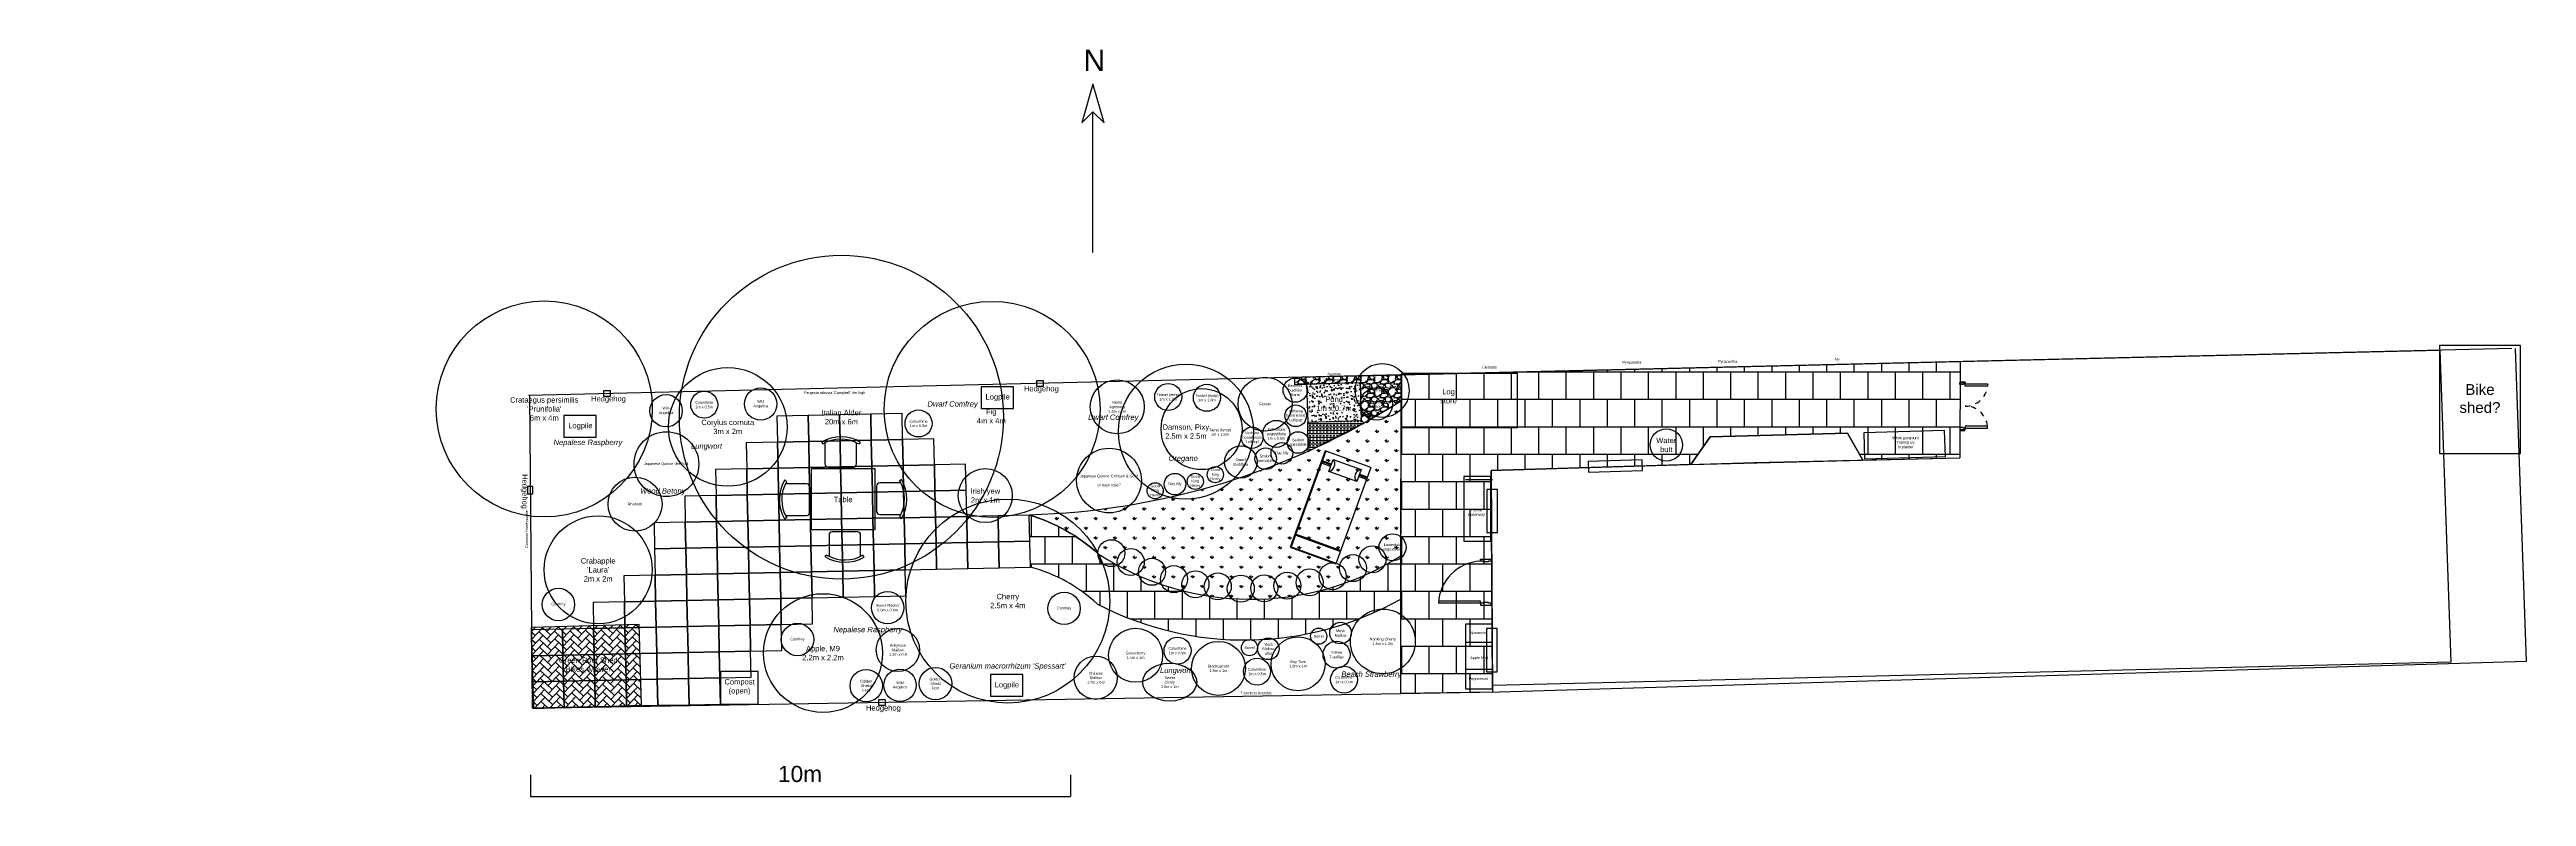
# Model space of a CAD drawing. Header units: metres. Extents: x 20.7 to 66.6, y 18 to 31.9.
import ezdxf

# ---------------------------------------------------------------- set-up
doc = ezdxf.new("R2010")
doc.units = ezdxf.units.M
doc.linetypes.add('HIDDEN4', pattern=[0.09375, 0.0625, -0.03125])
for name, color, linetype, lineweight, true_color in [('Areas', 2, 'Continuous', 25, 0xffff00), ('Boundary', 1, 'Continuous', 25, 0xff0000), ('Buildings', 4, 'Continuous', 25, 0x00ffff), ('Ground cover', 6, 'Continuous', 25, 0xff00ff), ('Legend', 56, 'Continuous', 25, 0x808000), ('Plants', 96, 'Continuous', 25, 0x008000), ('Structures', 5, 'Continuous', 25, 0x0000ff), ('Trees & shrubs', 3, 'Continuous', 25, 0x00ff00)]:
    doc.layers.add(name, color=color, linetype=linetype, lineweight=lineweight, true_color=true_color)
doc.styles.add('textstyle100', font='')
doc.styles.add('textstyle101', font='')
doc.styles.add('textstyle102', font='')
doc.styles.add('textstyle103', font='')
doc.styles.add('textstyle11', font='')
doc.styles.add('textstyle12', font='')
doc.styles.add('textstyle13', font='')
doc.styles.add('textstyle14', font='')
doc.styles.add('textstyle15', font='')
doc.styles.add('textstyle16', font='')
doc.styles.add('textstyle17', font='')
doc.styles.add('textstyle18', font='')
doc.styles.add('textstyle19', font='')
doc.styles.add('textstyle20', font='')
doc.styles.add('textstyle21', font='')
doc.styles.add('textstyle22', font='')
doc.styles.add('textstyle23', font='')
doc.styles.add('textstyle24', font='')
doc.styles.add('textstyle25', font='')
doc.styles.add('textstyle26', font='')
doc.styles.add('textstyle27', font='')
doc.styles.add('textstyle28', font='')
doc.styles.add('textstyle29', font='')
doc.styles.add('textstyle30', font='')
doc.styles.add('textstyle31', font='')
doc.styles.add('textstyle32', font='')
doc.styles.add('textstyle33', font='')
doc.styles.add('textstyle34', font='')
doc.styles.add('textstyle35', font='')
doc.styles.add('textstyle36', font='')
doc.styles.add('textstyle37', font='')
doc.styles.add('textstyle38', font='')
doc.styles.add('textstyle39', font='')
doc.styles.add('textstyle40', font='')
doc.styles.add('textstyle41', font='')
doc.styles.add('textstyle42', font='')
doc.styles.add('textstyle43', font='')
doc.styles.add('textstyle44', font='')
doc.styles.add('textstyle45', font='')
doc.styles.add('textstyle46', font='')
doc.styles.add('textstyle47', font='')
doc.styles.add('textstyle48', font='')
doc.styles.add('textstyle49', font='')
doc.styles.add('textstyle50', font='')
doc.styles.add('textstyle51', font='')
doc.styles.add('textstyle52', font='')
doc.styles.add('textstyle53', font='')
doc.styles.add('textstyle54', font='')
doc.styles.add('textstyle55', font='')
doc.styles.add('textstyle56', font='')
doc.styles.add('textstyle57', font='')
doc.styles.add('textstyle58', font='')
doc.styles.add('textstyle59', font='')
doc.styles.add('textstyle60', font='')
doc.styles.add('textstyle61', font='')
doc.styles.add('textstyle62', font='')
doc.styles.add('textstyle63', font='')
doc.styles.add('textstyle64', font='')
doc.styles.add('textstyle65', font='')
doc.styles.add('textstyle66', font='')
doc.styles.add('textstyle67', font='')
doc.styles.add('textstyle68', font='')
doc.styles.add('textstyle69', font='')
doc.styles.add('textstyle70', font='')
doc.styles.add('textstyle71', font='')
doc.styles.add('textstyle72', font='')
doc.styles.add('textstyle73', font='')
doc.styles.add('textstyle74', font='')
doc.styles.add('textstyle75', font='')
doc.styles.add('textstyle76', font='')
doc.styles.add('textstyle77', font='')
doc.styles.add('textstyle78', font='')
doc.styles.add('textstyle79', font='')
doc.styles.add('textstyle80', font='')
doc.styles.add('textstyle81', font='')
doc.styles.add('textstyle82', font='')
doc.styles.add('textstyle83', font='')
doc.styles.add('textstyle84', font='')
doc.styles.add('textstyle85', font='')
doc.styles.add('textstyle86', font='')
doc.styles.add('textstyle87', font='')
doc.styles.add('textstyle88', font='')
doc.styles.add('textstyle89', font='')
doc.styles.add('textstyle90', font='')
doc.styles.add('textstyle91', font='')
doc.styles.add('textstyle92', font='')
doc.styles.add('textstyle93', font='')
doc.styles.add('textstyle94', font='')
doc.styles.add('textstyle95', font='')
doc.styles.add('textstyle96', font='')
doc.styles.add('textstyle97', font='')
doc.styles.add('textstyle98', font='')
doc.styles.add('textstyle99', font='')
doc.styles.get('textstyle100').set_extended_font_data('Arial', italic=True)
doc.styles.get('textstyle101').set_extended_font_data('Arial', italic=True)
doc.styles.get('textstyle102').set_extended_font_data('Arial', italic=True)
doc.styles.get('textstyle103').set_extended_font_data('Arial')
doc.styles.get('textstyle11').set_extended_font_data('Arial')
doc.styles.get('textstyle12').set_extended_font_data('Arial')
doc.styles.get('textstyle13').set_extended_font_data('Arial')
doc.styles.get('textstyle14').set_extended_font_data('Arial')
doc.styles.get('textstyle15').set_extended_font_data('Arial')
doc.styles.get('textstyle16').set_extended_font_data('Arial')
doc.styles.get('textstyle17').set_extended_font_data('Arial')
doc.styles.get('textstyle18').set_extended_font_data('Arial')
doc.styles.get('textstyle19').set_extended_font_data('Arial')
doc.styles.get('textstyle20').set_extended_font_data('Arial')
doc.styles.get('textstyle21').set_extended_font_data('Arial')
doc.styles.get('textstyle22').set_extended_font_data('Arial')
doc.styles.get('textstyle23').set_extended_font_data('Arial')
doc.styles.get('textstyle24').set_extended_font_data('Arial')
doc.styles.get('textstyle25').set_extended_font_data('Arial')
doc.styles.get('textstyle26').set_extended_font_data('Arial')
doc.styles.get('textstyle27').set_extended_font_data('Arial')
doc.styles.get('textstyle28').set_extended_font_data('Arial')
doc.styles.get('textstyle29').set_extended_font_data('Arial')
doc.styles.get('textstyle30').set_extended_font_data('Arial')
doc.styles.get('textstyle31').set_extended_font_data('Arial')
doc.styles.get('textstyle32').set_extended_font_data('Arial')
doc.styles.get('textstyle33').set_extended_font_data('Arial')
doc.styles.get('textstyle34').set_extended_font_data('Arial')
doc.styles.get('textstyle35').set_extended_font_data('Arial')
doc.styles.get('textstyle36').set_extended_font_data('Arial')
doc.styles.get('textstyle37').set_extended_font_data('Arial')
doc.styles.get('textstyle38').set_extended_font_data('Arial')
doc.styles.get('textstyle39').set_extended_font_data('Arial')
doc.styles.get('textstyle40').set_extended_font_data('Arial')
doc.styles.get('textstyle41').set_extended_font_data('Arial')
doc.styles.get('textstyle42').set_extended_font_data('Arial')
doc.styles.get('textstyle43').set_extended_font_data('Arial')
doc.styles.get('textstyle44').set_extended_font_data('Arial')
doc.styles.get('textstyle45').set_extended_font_data('Arial')
doc.styles.get('textstyle46').set_extended_font_data('Arial')
doc.styles.get('textstyle47').set_extended_font_data('Arial')
doc.styles.get('textstyle48').set_extended_font_data('Arial')
doc.styles.get('textstyle49').set_extended_font_data('Arial')
doc.styles.get('textstyle50').set_extended_font_data('Arial')
doc.styles.get('textstyle51').set_extended_font_data('Arial')
doc.styles.get('textstyle52').set_extended_font_data('Arial')
doc.styles.get('textstyle53').set_extended_font_data('Arial')
doc.styles.get('textstyle54').set_extended_font_data('Arial')
doc.styles.get('textstyle55').set_extended_font_data('Arial')
doc.styles.get('textstyle56').set_extended_font_data('Arial')
doc.styles.get('textstyle57').set_extended_font_data('Arial')
doc.styles.get('textstyle58').set_extended_font_data('Arial')
doc.styles.get('textstyle59').set_extended_font_data('Arial')
doc.styles.get('textstyle60').set_extended_font_data('Arial')
doc.styles.get('textstyle61').set_extended_font_data('Arial')
doc.styles.get('textstyle62').set_extended_font_data('Arial')
doc.styles.get('textstyle63').set_extended_font_data('Arial')
doc.styles.get('textstyle64').set_extended_font_data('Arial')
doc.styles.get('textstyle65').set_extended_font_data('Arial')
doc.styles.get('textstyle66').set_extended_font_data('Arial')
doc.styles.get('textstyle67').set_extended_font_data('Arial')
doc.styles.get('textstyle68').set_extended_font_data('Arial')
doc.styles.get('textstyle69').set_extended_font_data('Arial')
doc.styles.get('textstyle70').set_extended_font_data('Arial')
doc.styles.get('textstyle71').set_extended_font_data('Arial')
doc.styles.get('textstyle72').set_extended_font_data('Arial')
doc.styles.get('textstyle73').set_extended_font_data('Arial')
doc.styles.get('textstyle74').set_extended_font_data('Arial')
doc.styles.get('textstyle75').set_extended_font_data('Arial')
doc.styles.get('textstyle76').set_extended_font_data('Arial')
doc.styles.get('textstyle77').set_extended_font_data('Arial')
doc.styles.get('textstyle78').set_extended_font_data('Arial')
doc.styles.get('textstyle79').set_extended_font_data('Arial')
doc.styles.get('textstyle80').set_extended_font_data('Arial')
doc.styles.get('textstyle81').set_extended_font_data('Arial')
doc.styles.get('textstyle82').set_extended_font_data('Arial')
doc.styles.get('textstyle83').set_extended_font_data('Arial')
doc.styles.get('textstyle84').set_extended_font_data('Arial')
doc.styles.get('textstyle85').set_extended_font_data('Arial')
doc.styles.get('textstyle86').set_extended_font_data('Arial')
doc.styles.get('textstyle87').set_extended_font_data('Arial')
doc.styles.get('textstyle88').set_extended_font_data('Arial')
doc.styles.get('textstyle89').set_extended_font_data('Arial')
doc.styles.get('textstyle90').set_extended_font_data('Arial')
doc.styles.get('textstyle91').set_extended_font_data('Arial')
doc.styles.get('textstyle92').set_extended_font_data('Arial')
doc.styles.get('textstyle93').set_extended_font_data('Arial', italic=True)
doc.styles.get('textstyle94').set_extended_font_data('Arial', italic=True)
doc.styles.get('textstyle95').set_extended_font_data('Arial', italic=True)
doc.styles.get('textstyle96').set_extended_font_data('Arial', italic=True)
doc.styles.get('textstyle97').set_extended_font_data('Arial', italic=True)
doc.styles.get('textstyle98').set_extended_font_data('Arial', italic=True)
doc.styles.get('textstyle99').set_extended_font_data('Arial', italic=True)
pattern_1 = [(90, (0, 0), (-17.9605, 17.9605), [4.7625, -31.1585]), (45, (0, 0), (-17.9605122421383, 17.96051224213831), [4.7625, -20.6375]), (135, (0, 0), (-17.96051224213831, -17.9605122421383), [4.7625, -20.6375])]
pattern_2 = [(0, (0, 0), (0, 0.508), []), (90, (0, 0), (-0.2539999999999999, 0.508), [0.508, -0.508])]

# ---------------------------------------------------------------- blocks, each defined once
blk = doc.blocks.new('A$C31D61DB3')
at = {"layer": 'Structures', "linetype": 'Continuous'}
for p, q in [((2.413362e-10, 0.0019001717482388), (2.413362e-10, -7.90606e-11)), ((8.4544263038e-05, 0.0019001717482388), (2.413362e-10, 0.0019001717482388)), ((0.0009000002413377, 0.0019001717482388), (2.413362e-10, 0.0019001717482388)), ((1.42356473661e-05, 0.0019001717482388), (1.42356473661e-05, 1.42353269694e-05)), ((0.0009000002413377, 0.0019001717482388), (0.0009000002413377, -7.90606e-11)), ((0.000196343867523, 0.0017071676469277), (1.42356473661e-05, 0.0017071676469277)), ((0.000196343867523, 0.0016883488562016), (1.42356473661e-05, 0.0016883488562016)), ((0.000196343867523, 0.0016632571352238), (1.42356473661e-05, 0.0016632571352238)), ((0.000196343867523, 0.0018012618931098), (0.0007431101789989, 0.0018012618931098)), ((0.000196343867523, 0.0015628901538148), (0.000196343867523, 0.0018012618931098)), ((0.0007431101789989, 0.0015628901538148), (0.000196343867523, 0.0015628901538148)), ((0.0007431101789989, 0.0018012618931098), (0.0007431101789989, 0.0015628901538148)), ((0.0009000002413377, 0.0017071676469277), (0.0007431101789989, 0.0017071676469277)), ((0.0009000002413377, 0.0016883488562016), (0.0007431101789989, 0.0016883488562016)), ((0.0009000002413377, 0.0016632571352238), (0.0007431101789989, 0.0016632571352238)), ((5.5208507256e-06, 0.000725530175856), (1.42356473661e-05, 0.000725530175856)), ((5.5208507256e-06, 3.05301758563e-05), (1.42356473661e-05, 3.05301758563e-05)), ((0.0009000002413377, 0.0002603894105341), (1.42356473661e-05, 0.0002603894105341)), ((0.0009000002413377, 0.0002415706198008), (1.42356473661e-05, 0.0002415706198008)), ((1.42356473661e-05, 1.42353269694e-05), (0.0009000002413377, 1.42353269694e-05)), ((2.413362e-10, -7.90606e-11), (0.0009000002413377, -7.90606e-11))]:
    blk.add_line(p, q, dxfattribs=at)
for centre, radius, start, end in [((0.0001128053579669, 0.0016820760234623), 0.0001455470855164, 305.0269791883129, 54.97302081168715), ((0.0008096496397557, 0.0016820760234623), 0.0001365019097344, 119.1738864280228, 240.8261135719772)]:
    blk.add_arc(centre, radius, start, end, dxfattribs=at)
blk = doc.blocks.new('A$C7C38114C')
at = {"layer": 'Buildings'}
for p, q in [((0.0349999694376893, 0.1999999806571868), (0.0349999694376893, 0.9799999806571869)), ((0.0749999694376893, 0.1999999806571868), (0.0749999694376893, 0.978903266422858))]:
    blk.add_line(p, q, dxfattribs=at)
for points in [[(-3.05623107e-08, 0.1999999806571868), (-3.05623107e-08, -1.93428132e-08), (0.0349999694376893, -1.93428132e-08), (0.0349999694376893, 0.0499999806571868), (0.0499999694376893, 0.0499999806571868), (0.0499999694376893, 0.1499999806571868), (0.0349999694376893, 0.1499999806571868), (0.0349999694376893, 0.1999999806571868)], [(0.849999969437693, 0.1999999806571868), (0.849999969437693, -1.93428132e-08), (0.8149999694376966, -1.93428132e-08), (0.8149999694376966, 0.0499999806571868), (0.7999999694376966, 0.0499999806571868), (0.7999999694376966, 0.1499999806571868), (0.8149999694376966, 0.1499999806571868), (0.8149999694376966, 0.1999999806571868)]]:
    blk.add_lwpolyline(points, close=True, dxfattribs=at)
blk.add_lwpolyline([(0.0349999694376966, 0.1999999806571868), (0.0749999694376893, 0.1999999806571868)], dxfattribs=at)
blk.add_arc((-0.0024223332880501, 0.1625776779314329), 0.818278467109303, 2.621220293190625, 87.37877970722107, dxfattribs=at)
blk = doc.blocks.new('A$C50204844')
at = {"layer": 'Buildings'}
for points in [[(0.0800000077878067, 0.5121740343671117), (0.0800000090525427, 0.1000000124003564), (0.0400000090525427, 0.1000000124003564), (0.0400000077878067, 0.5121740343671117)], [(0.8200000103191415, 0.5121740343671117), (0.8200000090525428, 0.1000000124003564), (0.8600000090525427, 0.1000000124003564), (0.8600000103191414, 0.5121740343671117)], [(0.0121621712158376, 0.0100000124078069), (9.0525427e-09, 0.0100000124078069), (9.0525427e-09, 0.0900000123966311), (0.0121621712158376, 0.0900000123966311)], [(0.012162171208387, 0.1000000124003564), (0.0400000090525427, 0.1000000124003564), (0.0400000090525427, 0.0600000124040816), (0.0521621712167689, 0.0600000124040816), (0.0521621712158376, 0.016216228632984), (0.0521621712158376, 1.24040816e-08), (0.0121621712232882, 1.24040816e-08)], [(0.8878378468966985, 0.1000000124003564), (0.8600000090525427, 0.1000000124003564), (0.8600000090534741, 0.0600000124040816), (0.8478378468901793, 0.0600000124040816), (0.8478378468911105, 0.016216228632984), (0.8478378468911105, 1.24040816e-08), (0.8878378468827286, 1.24040816e-08)], [(0.8878378468901792, 0.0100000124078069), (0.9000000090525427, 0.0100000124078069), (0.9000000090525427, 0.0900000123966311), (0.8878378468901792, 0.0900000123966311)]]:
    blk.add_lwpolyline(points, close=True, dxfattribs=at)
at = {"layer": 'Buildings', "linetype": 'HIDDEN4'}
for centre, start, end in [((0.0394364607418829, 0.10360441615319), 359.5312537334563, 84.33014939115333), ((0.8605635573650652, 0.10360441615319), 95.66985060884667, 180.4687462665437)]:
    blk.add_arc(centre, 0.4105782925060165, start, end, dxfattribs=at)
blk = doc.blocks.new('paving')
at = {"layer": 'Areas', "flags": 128}
for points in [[(3.862748, 4.828435), (4.345591499999999, 4.828435), (4.345591499999999, 5.3112785), (3.862748, 5.3112785)], [(4.345591499999999, 4.828435), (4.828434999999999, 4.828435), (4.828434999999999, 5.3112785), (4.345591499999999, 5.3112785)], [(4.828435, 4.828435), (5.3112785, 4.828435), (5.3112785, 5.3112785), (4.828435, 5.3112785)], [(5.3112785, 4.828435), (5.794122, 4.828435), (5.794122, 5.3112785), (5.3112785, 5.3112785)], [(3.3799045, 4.345591499999999), (3.862748, 4.345591499999999), (3.862748, 4.828434999999999), (3.3799045, 4.828434999999999)], [(3.862748, 4.345591499999999), (4.345591499999999, 4.345591499999999), (4.345591499999999, 4.828434999999999), (3.862748, 4.828434999999999)], [(4.345591499999999, 4.345591499999999), (4.828434999999999, 4.345591499999999), (4.828434999999999, 4.828434999999999), (4.345591499999999, 4.828434999999999)], [(4.828435, 4.345591499999999), (5.3112785, 4.345591499999999), (5.3112785, 4.828434999999999), (4.828435, 4.828434999999999)], [(5.3112785, 4.345591499999999), (5.794122, 4.345591499999999), (5.794122, 4.828434999999999), (5.3112785, 4.828434999999999)], [(5.794122, 4.345591499999999), (6.276965499999999, 4.345591499999999), (6.276965499999999, 4.828434999999999), (5.794122, 4.828434999999999)], [(2.897061, 3.862748), (3.3799045, 3.862748), (3.3799045, 4.345591499999999), (2.897061, 4.345591499999999)], [(3.3799045, 3.862748), (3.862748, 3.862748), (3.862748, 4.345591499999999), (3.3799045, 4.345591499999999)], [(3.862748, 3.862748), (4.345591499999999, 3.862748), (4.345591499999999, 4.345591499999999), (3.862748, 4.345591499999999)], [(4.345591499999999, 3.862748), (4.828434999999999, 3.862748), (4.828434999999999, 4.345591499999999), (4.345591499999999, 4.345591499999999)], [(4.828435, 3.862748), (5.3112785, 3.862748), (5.3112785, 4.345591499999999), (4.828435, 4.345591499999999)], [(5.3112785, 3.862748), (5.794122, 3.862748), (5.794122, 4.345591499999999), (5.3112785, 4.345591499999999)], [(5.794122, 3.862748), (6.276965499999999, 3.862748), (6.276965499999999, 4.345591499999999), (5.794122, 4.345591499999999)], [(6.276965499999999, 3.862748), (6.759808999999999, 3.862748), (6.759808999999999, 4.345591499999999), (6.276965499999999, 4.345591499999999)], [(2.4142175, 3.3799045), (2.897061, 3.3799045), (2.897061, 3.862748), (2.4142175, 3.862748)], [(2.897061, 3.3799045), (3.3799045, 3.3799045), (3.3799045, 3.862748), (2.897061, 3.862748)], [(3.3799045, 3.3799045), (3.862748, 3.3799045), (3.862748, 3.862748), (3.3799045, 3.862748)], [(3.862748, 3.3799045), (4.345591499999999, 3.3799045), (4.345591499999999, 3.862748), (3.862748, 3.862748)], [(4.345591499999999, 3.3799045), (4.828434999999999, 3.3799045), (4.828434999999999, 3.862748), (4.345591499999999, 3.862748)], [(4.828435, 3.3799045), (5.3112785, 3.3799045), (5.3112785, 3.862748), (4.828435, 3.862748)], [(5.3112785, 3.3799045), (5.794122, 3.3799045), (5.794122, 3.862748), (5.3112785, 3.862748)], [(5.794122, 3.3799045), (6.276965499999999, 3.3799045), (6.276965499999999, 3.862748), (5.794122, 3.862748)], [(6.276965499999999, 3.3799045), (6.759808999999999, 3.3799045), (6.759808999999999, 3.862748), (6.276965499999999, 3.862748)], [(1.931374, 2.897061), (2.4142175, 2.897061), (2.4142175, 3.3799045), (1.931374, 3.3799045)], [(2.4142175, 2.897061), (2.897061, 2.897061), (2.897061, 3.3799045), (2.4142175, 3.3799045)], [(2.897061, 2.897061), (3.3799045, 2.897061), (3.3799045, 3.3799045), (2.897061, 3.3799045)], [(3.3799045, 2.897061), (3.862748, 2.897061), (3.862748, 3.3799045), (3.3799045, 3.3799045)], [(3.862748, 2.897061), (4.345591499999999, 2.897061), (4.345591499999999, 3.3799045), (3.862748, 3.3799045)], [(4.345591499999999, 2.897061), (4.828434999999999, 2.897061), (4.828434999999999, 3.3799045), (4.345591499999999, 3.3799045)], [(4.828435, 2.897061), (5.3112785, 2.897061), (5.3112785, 3.3799045), (4.828435, 3.3799045)], [(5.3112785, 2.897061), (5.794122, 2.897061), (5.794122, 3.3799045), (5.3112785, 3.3799045)], [(5.794122, 2.897061), (6.276965499999999, 2.897061), (6.276965499999999, 3.3799045), (5.794122, 3.3799045)], [(6.276965499999999, 2.897061), (6.759808999999999, 2.897061), (6.759808999999999, 3.3799045), (6.276965499999999, 3.3799045)], [(6.759809, 2.897061), (7.2426525, 2.897061), (7.2426525, 3.3799045), (6.759809, 3.3799045)], [(7.2426525, 2.897061), (7.725496, 2.897061), (7.725496, 3.3799045), (7.2426525, 3.3799045)], [(1.931374, 2.4142175), (2.4142175, 2.4142175), (2.4142175, 2.897061), (1.931374, 2.897061)], [(2.4142175, 2.4142175), (2.897061, 2.4142175), (2.897061, 2.897061), (2.4142175, 2.897061)], [(2.897061, 2.4142175), (3.3799045, 2.4142175), (3.3799045, 2.897061), (2.897061, 2.897061)], [(3.3799045, 2.4142175), (3.862748, 2.4142175), (3.862748, 2.897061), (3.3799045, 2.897061)], [(3.862748, 2.4142175), (4.345591499999999, 2.4142175), (4.345591499999999, 2.897061), (3.862748, 2.897061)], [(4.345591499999999, 2.4142175), (4.828434999999999, 2.4142175), (4.828434999999999, 2.897061), (4.345591499999999, 2.897061)], [(4.828435, 2.4142175), (5.3112785, 2.4142175), (5.3112785, 2.897061), (4.828435, 2.897061)], [(5.3112785, 2.4142175), (5.794122, 2.4142175), (5.794122, 2.897061), (5.3112785, 2.897061)], [(5.794122, 2.4142175), (6.276965499999999, 2.4142175), (6.276965499999999, 2.897061), (5.794122, 2.897061)], [(6.276965499999999, 2.4142175), (6.759808999999999, 2.4142175), (6.759808999999999, 2.897061), (6.276965499999999, 2.897061)], [(6.759809, 2.4142175), (7.2426525, 2.4142175), (7.2426525, 2.897061), (6.759809, 2.897061)], [(7.2426525, 2.4142175), (7.725496, 2.4142175), (7.725496, 2.897061), (7.2426525, 2.897061)], [(1.4485305, 1.931374), (1.931374, 1.931374), (1.931374, 2.4142175), (1.4485305, 2.4142175)], [(1.931374, 1.931374), (2.4142175, 1.931374), (2.4142175, 2.4142175), (1.931374, 2.4142175)], [(2.4142175, 1.931374), (2.897061, 1.931374), (2.897061, 2.4142175), (2.4142175, 2.4142175)], [(2.897061, 1.931374), (3.3799045, 1.931374), (3.3799045, 2.4142175), (2.897061, 2.4142175)], [(3.3799045, 1.931374), (3.862748, 1.931374), (3.862748, 2.4142175), (3.3799045, 2.4142175)], [(3.862748, 1.931374), (4.345591499999999, 1.931374), (4.345591499999999, 2.4142175), (3.862748, 2.4142175)], [(4.345591499999999, 1.931374), (4.828434999999999, 1.931374), (4.828434999999999, 2.4142175), (4.345591499999999, 2.4142175)], [(4.828435, 1.931374), (5.3112785, 1.931374), (5.3112785, 2.4142175), (4.828435, 2.4142175)], [(5.311278500000001, 1.931374), (5.794122000000002, 1.931374), (5.794122000000002, 2.4142175), (5.311278500000001, 2.4142175)], [(0.965687, 1.4485305), (1.4485305, 1.4485305), (1.4485305, 1.931374), (0.965687, 1.931374)], [(1.4485305, 1.4485305), (1.931374, 1.4485305), (1.931374, 1.931374), (1.4485305, 1.931374)], [(1.931374, 1.4485305), (2.4142175, 1.4485305), (2.4142175, 1.931374), (1.931374, 1.931374)], [(2.4142175, 1.4485305), (2.897061, 1.4485305), (2.897061, 1.931374), (2.4142175, 1.931374)], [(2.897061, 1.4485305), (3.3799045, 1.4485305), (3.3799045, 1.931374), (2.897061, 1.931374)], [(3.3799045, 1.4485305), (3.862748, 1.4485305), (3.862748, 1.931374), (3.3799045, 1.931374)], [(3.862748, 1.4485305), (4.345591499999999, 1.4485305), (4.345591499999999, 1.931374), (3.862748, 1.931374)], [(0, 0.965687), (0.4828435, 0.965687), (0.4828435, 1.4485305), (0, 1.4485305)], [(0.4828435, 0.965687), (0.965687, 0.965687), (0.965687, 1.4485305), (0.4828435, 1.4485305)], [(0.965687, 0.965687), (1.4485305, 0.965687), (1.4485305, 1.4485305), (0.965687, 1.4485305)], [(1.4485305, 0.965687), (1.931374, 0.965687), (1.931374, 1.4485305), (1.4485305, 1.4485305)], [(1.931374, 0.965687), (2.4142175, 0.965687), (2.4142175, 1.4485305), (1.931374, 1.4485305)], [(2.4142175, 0.965687), (2.897061, 0.965687), (2.897061, 1.4485305), (2.4142175, 1.4485305)], [(2.897061, 0.965687), (3.3799045, 0.965687), (3.3799045, 1.4485305), (2.897061, 1.4485305)], [(3.3799045, 0.965687), (3.862748, 0.965687), (3.862748, 1.4485305), (3.3799045, 1.4485305)], [(0, 0.4828435), (0.4828435, 0.4828435), (0.4828435, 0.965687), (0, 0.965687)], [(0.4828435, 0.4828435), (0.965687, 0.4828435), (0.965687, 0.965687), (0.4828435, 0.965687)], [(0.965687, 0.4828435), (1.4485305, 0.4828435), (1.4485305, 0.965687), (0.965687, 0.965687)], [(1.4485305, 0.4828435), (1.931374, 0.4828435), (1.931374, 0.965687), (1.4485305, 0.965687)], [(1.931374, 0.4828435), (2.4142175, 0.4828435), (2.4142175, 0.965687), (1.931374, 0.965687)], [(2.4142175, 0.4828435), (2.897061, 0.4828435), (2.897061, 0.965687), (2.4142175, 0.965687)], [(2.897061, 0.4828435), (3.3799045, 0.4828435), (3.3799045, 0.965687), (2.897061, 0.965687)], [(0, 0), (0.4828435, 0), (0.4828435, 0.4828435), (0, 0.4828435)], [(0.4828435, 0), (0.965687, 0), (0.965687, 0.4828435), (0.4828435, 0.4828435)], [(0.965687, 0), (1.4485305, 0), (1.4485305, 0.4828435), (0.965687, 0.4828435)], [(1.4485305, 0), (1.931374, 0), (1.931374, 0.4828435), (1.4485305, 0.4828435)], [(1.931374, 0), (2.4142175, 0), (2.4142175, 0.4828435), (1.931374, 0.4828435)], [(2.4142175, 0), (2.897061, 0), (2.897061, 0.4828435), (2.4142175, 0.4828435)]]:
    blk.add_lwpolyline(points, close=True, dxfattribs=at)
blk = doc.blocks.new('table')
at = {"layer": 'Structures'}
for p, q in [((-0.4014369163241156, 1.065437019375906), (-0.3787188433298212, 1.03137377938803)), ((-0.3369455059798483, 1.05163634768904), (-0.3369455059798483, 0.6600304157262578)), ((0.2484083252565483, 0.6600304157262578), (0.2484083252565483, 1.05163634768904)), ((0.2902475511458604, 1.03137377938803), (0.324443705852012, 1.058514888406773)), ((-0.5849778527921927, -0.5599974588355465), (-0.5849778527921927, 0.5715357712380076)), ((-0.5849778527921927, 0.5715357712380076), (0.5899037966941165, 0.5715357712380076)), ((-0.278423905981235, 0.6015088157276374), (0.1898867252535013, 0.6015088157276374)), ((0.5899037966941165, 0.5715357712380076), (0.5899037966941165, -0.5599974588355465)), ((-1.049661779387328, 0.3329195511456824), (-1.076802888403854, 0.3671157058518375)), ((-0.678318415725542, 0.2910803252519436), (-1.069924347688328, 0.2910803252519436)), ((-0.6197968157269287, -0.2357519059814059), (-0.6197968157269287, 0.2325587252533303)), ((0.6197968157313625, 0.2479439059816713), (0.6197968157313625, -0.220366725253065)), ((1.069924347692762, 0.3064655059802881), (0.6783184157299758, 0.3064655059802881)), ((1.083725019377411, 0.3709569163223385), (1.049661779391755, 0.3482388433302575)), ((-1.083725019372977, -0.3587649163242901), (-1.049661779387328, -0.3360468433299921)), ((-1.069924347688328, -0.2942735059822397), (-0.678318415725542, -0.2942735059822397)), ((0.6783184157299758, -0.2788883252538952), (1.069924347692762, -0.2788883252538952)), ((1.049661779391755, -0.3207275511476304), (1.076802888408281, -0.3549237058537891)), ((0.5899037966941165, -0.5599974588355465), (-0.5849778527921927, -0.5599974588355465)), ((-0.2606003252501807, -0.6600304157284747), (-0.2606003252501807, -1.051636347691254)), ((0.2662319059831759, -0.6015088157276374), (-0.2020787252515603, -0.6015088157276374)), ((0.3247535059817963, -1.051636347691254), (0.3247535059817963, -0.6600304157284747)), ((-0.3024395511439124, -1.031373779388026), (-0.336635705850064, -1.058514888406773)), ((0.3892449163260565, -1.065437019375903), (0.3665268433317621, -1.031373779388026))]:
    blk.add_line(p, q, dxfattribs=at)
for centre, radius, start, end in [((-0.0442685903638633, 0.4567039392835568), 0.705779835265412, 58.50539400243691, 120.4018729618152), ((-0.0442685903638633, 0.4567039392835568), 0.663026656710548, 60.0816618476595, 120.6821046917811), ((-0.278423905981235, 0.6600304157262578), 0.0585216000000022, 180, 270), ((0.1898867252535013, 0.6600304157262578), 0.0585216000000022, 270, 0), ((-0.4749919392828517, -0.0015965903640343), 0.705779835265412, 148.5053940022936, 210.4018729616726), ((-0.4749919392828517, -0.0015965903640343), 0.663026656710548, 150.0816618476595, 210.6821046916383), ((-0.678318415725542, 0.2325587252533303), 0.0585216000000022, 0, 90), ((0.6783184157299758, 0.2479439059816713), 0.0585216000000022, 90, 180), ((0.4749919392828446, 0.0137885903643067), 0.663026656710548, 330.0816618476595, 30.68210469163829), ((0.4749919392828446, 0.0137885903643067), 0.705779835265412, 328.5053940022936, 30.40187296167259), ((-0.678318415725542, -0.2357519059814059), 0.0585216000000022, 270, 0), ((0.6783184157299758, -0.220366725253065), 0.0585216000000022, 180, 270), ((-0.2020787252515603, -0.6600304157284747), 0.0585216000000022, 90, 180), ((0.2662319059831759, -0.6600304157284747), 0.0585216000000022, 0, 90), ((0.0320765903658042, -0.4567039392835568), 0.705779835265412, 238.5053940024369, 300.4018729618152), ((0.0320765903658042, -0.4567039392835568), 0.663026656710548, 240.0816618476595, 300.6821046917811)]:
    blk.add_arc(centre, radius, start, end, dxfattribs=at)
at = {"layer": 'Structures', "color": 30, "true_color": 0xff7f00, "insert": (7.1e-15, 0), "char_height": 0.1, "attachment_point": 5, "style": 'textstyle13'}
blk.add_mtext('Table', dxfattribs=at)
blk = doc.blocks.new('hedgehog')
at = {"layer": 'Structures', "flags": 128}
blk.add_lwpolyline([(0, 0), (0.13, 0), (0.13, 0.1), (0, 0.1)], close=True, dxfattribs=at)
at = {"layer": 'Structures', "insert": (0.0911177291875174, -0.06287439090224), "char_height": 0.1, "attachment_point": 5, "style": 'textstyle11'}
blk.add_mtext('\\c32767;Hedgehog', dxfattribs=at)
blk = doc.blocks.new('logpile')
at = {"layer": 'Structures', "flags": 128}
blk.add_lwpolyline([(0, 0), (0.6, 0), (0.6, 0.4), (0, 0.4)], close=True, dxfattribs=at)
at = {"layer": 'Structures', "insert": (0.3063361653890366, 0.1988771838721086), "char_height": 0.1, "attachment_point": 5, "style": 'textstyle12'}
blk.add_mtext('\\c32767;Logpile', dxfattribs=at)

msp = doc.modelspace()

# ---------------------------------------------------------------- hatches: boundary and pattern name
at = {"layer": 'Areas'}
h = msp.add_hatch(dxfattribs=at)
h.set_pattern_fill('GRAVEL', color=256, scale=0.01, style=0, pattern_type=0)
h.set_pattern_definition([(228.0128, (0.1828800000000001, 0.254), (-2.0320017265896, -2.286002808951257), [0.0341721, -3.38305]), (184.9697, (0.1600200000000001, 0.2285999999999998), (3.048004930617914, 0.2539982075387471), [0.0586405, -5.8054]), (132.5104, (0.1016, 0.22352), (2.539998151833169, -2.794002729246042), [0.0413482, -4.09347]), (267.2737, (0.00254, 0.1600200000000002), (0.2539988970828174, 5.079998365336643), [0.0534005, -5.28664]), (292.8337, (0, 0.10668), (-1.27000360555019, 3.04800173300511), [0.0523634, -5.18398]), (357.2737, (0.02032, 0.05842), (-5.079998365336643, 0.2539988970828175), [0.0534005, -5.28664]), (37.6942, (0.07366, 0.05588), (-3.302002086123993, -2.539997735698489), [0.0706194, -6.991309999999999]), (72.2553, (0.12954, 0.09906), (1.778003556546719, 5.58800162060364), [0.066672, -6.60053]), (121.4296, (0.14986, 0.16256), (-2.032000523526448, 3.301996115997269), [0.0535813, -5.304550000000001]), (175.2364, (0.12192, 0.20828), (2.793997805305445, -0.2539976162721155), [0.0611713, -2.99739]), (222.3974, (0.06096, 0.21336), (-3.048000091723974, -2.793996365063697), [0.0791078, -7.83168]), (138.8141, (0.254, 0.1574800000000002), (-1.777998867422473, 1.5239976557124), [0.0270005, -2.67306]), (171.4692, (0.23368, 0.17526), (3.30199495955914, -0.5080012800045697), [0.0513682, -5.08546]), (225, (0.18288, 0.18288), (-1e-16, -0.2539998268700199), [0.0359209, -0.323289]), (203.1986, (0.1651, 0.21336), (1.270004282559083, 0.5080022274306265), [0.0193441, -1.91506]), (291.8014, (0.1473200000000001, 0.20574), (-0.254000178189451, 0.7620004908731863), [0.0273566, -1.34048]), (30.9638, (0.15748, 0.18034), (0.7619991954808225, 0.5080003958660553), [0.044432, -1.43663]), (161.5651, (0.19558, 0.2032), (0.5080002318180975, -0.2539996222465079), [0.0321287, -0.7710899999999999]), (16.3895, (0, 0.2057400000000001), (2.540001401396935, 0.7619984149967804), [0.0450088, -4.455880000000001]), (70.3462, (0.04318, 0.21844), (-1.015997168867651, -2.7939960488545), [0.0377599, -3.73822]), (293.1986, (0.1955800000000001, 0.254), (-0.5080022274306265, 1.270004282559083), [0.038688, -1.89572]), (343.6105, (0.2108200000000001, 0.21844), (-2.540001401396935, 0.7619984149967809), [0.0450088, -4.455880000000001]), (339.4440000000001, (0, 0.04826), (-1.270001576425591, 0.5079993836050137), [0.0434035, -2.12677]), (294.7751, (0.04064, 0.03302), (-1.269997040362684, 2.793998702615667), [0.0363672, -3.600359999999999]), (66.80140000000002, (0.19812, 0), (0.5080022274306267, 1.270004282559083), [0.038688, -1.89572]), (17.354, (0.21336, 0.03556), (-3.302000178185996, -1.015998467560563), [0.0425783, -4.21524]), (69.444, (0.07366, 0), (-0.5079993836050147, -1.270001576425591), [0.0217018, -2.14848]), (101.3099, (0.18288, 0), (-0.2539987462887349, 1.015996746090262), [0.0129515, -1.2822]), (165.9638, (0.18034, 0.0127000000000002), (0.7620005354697175, -0.2539995604123642), [0.0523634, -0.994905]), (186.009, (0.12954, 0.0253999999999998), (2.539996254442797, 0.2539994068547849), [0.0485267, -4.80414]), (303.6901, (0.15748, 0.15748), (-0.2540000871307232, 0.507999509923184), [0.0366324, -0.879178]), (353.1571999999999, (0.1778, 0.127), (4.318001785664348, -0.508002275165489), [0.0639557, -6.3316]), (60.94540000000001, (0.2413, 0.1193800000000001), (-1.015997636582909, -1.777995761083412), [0.0261508, -2.58894]), (90, (0.254, 0.14224), (-0.254, 0.254), [0.01524, -0.23876]), (120.2564, (0.12446, 0.0330200000000005), (1.015997846683611, -1.777999103247756), [0.0352867, -3.49339]), (48.01280000000001, (0.10668, 0.0635), (2.032001726589601, 2.286002808951256), [0.0683443, -3.34888]), (0, (0.1524, 0.1143), (0.254, 0.254), [0.06604, -0.18796]), (325.3047999999999, (0.21844, 0.1143000000000001), (-2.539995599095366, 1.778000169048478), [0.040161, -3.97593]), (254.0546, (0.25146, 0.0914400000000002), (-0.2540006479701474, -1.016002420320363), [0.0369829, -1.81217]), (207.646, (0.2413, 0.0558800000000001), (-4.825998304902273, -2.540001597472338), [0.0602145, -5.96125]), (175.4261, (0.18796, 0.0279399999999998), (-3.30200076047475, 0.2539987711219462), [0.0637029, -6.30658]), (175.4261, (0.18796, 0.0279399999999998), (-3.30200076047475, 0.2539987711219462), [0.0637029, -6.30658])])
h.paths.add_polyline_path([(45.70938850455438, 25.36834976236818), (45.0238870261235, 24.95763409492597), (44.97708126245089, 25.00636825630841), (44.95753611534439, 25.70609533683666), (43.74082963786042, 25.67094222336592), (43.739334232979, 25.81001487733849), (45.71042840301321, 25.85454866717907)], flags=0)
h = msp.add_hatch(dxfattribs=at)
h.set_pattern_fill('AR-B88', color=256, scale=0.0025, style=0, pattern_type=0)
h.set_pattern_definition(pattern_2)
h.paths.add_polyline_path([(51.43008539580151, 24.70778363805301), (53.97630359300763, 24.77237028907206), (54.26054569624473, 24.27535158919937), (56.05551481435215, 24.31381521315881), (56.06324480713651, 26.09850578346878), (45.71042840301321, 25.85454866717907), (45.70112175328065, 19.94834247737946), (47.40133741098401, 19.97662133926866), (47.37655009486338, 24.08056287734499), (51.07611447366052, 24.19571091397319)], flags=0)
h = msp.add_hatch(dxfattribs=at)
h.set_pattern_fill('AR-B88', color=256, scale=0.0025, style=0, pattern_type=0)
h.set_pattern_definition(pattern_2)
h.paths.add_polyline_path([(51.43008539580151, 24.70778363805301), (53.97630359300763, 24.77237028907206), (54.26054569624473, 24.27535158919937), (56.05551481435215, 24.31381521315881), (56.06324480713651, 26.09850578346878), (45.71042840301321, 25.85454866717907), (45.70112175328065, 19.94834247737946), (47.40133741098401, 19.97662133926866), (47.37655009486338, 24.08056287734499), (51.07611447366052, 24.19571091397319)], flags=0)
h = msp.add_hatch(dxfattribs=at)
h.set_pattern_fill('TRANS', color=256, scale=0.01, style=0, pattern_type=0)
h.set_pattern_definition([(0, (0, 0), (0, 0.0635), []), (0, (0, 0.03175), (0, 0.0635), [0.03175, -0.03175])])
h.paths.add_polyline_path([(43.9873385784754, 24.43607930056013), (43.97747114741053, 24.97844661758484), (44.97708126245089, 25.0063682563084), (45.0238870261235, 24.95763409492597)], flags=0)
h = msp.add_hatch(dxfattribs=at)
h.set_pattern_fill('AR-B88', color=256, scale=0.0025, style=0, pattern_type=0)
h.set_pattern_definition(pattern_2)
edge = h.paths.add_edge_path(flags=0)
edge.add_arc((38.11286244768812, 19.49829228410458), 2.886466383636151, 46.89992478324816, 75.37264493542955)
edge.add_line((38.84178569634531, 22.29120457800652), (38.8215618737154, 23.2566797868893))
edge.add_arc((37.85987785644203, 20.04889750667579), 3.348836112193434, 48.089294386362894, 73.31141863646559, ccw=False)
edge.add_arc((42.93031408300571, 26.87559639145633), 5.178513672833374, 236.8271665688901, 302.3331878059456)
edge.add_line((45.7, 22.49999999999999), (45.7, 21.7))
edge.add_arc((42.80543220635455, 26.85037707924251), 5.908037471986432, 242.58424038058212, 299.3364590826149, ccw=False)
at = {"layer": 'Legend'}
h = msp.add_hatch(dxfattribs=at)
h.set_pattern_fill('GRASS', color=256, style=0, pattern_type=0)
h.set_pattern_definition(pattern_1)
h.paths.add_polyline_path([(20.67399567223288, 26.75364621383528), (24.27019503159499, 26.75364621383528), (24.27019503159499, 23.22843062173563), (20.67399567223288, 23.22843062173563)], flags=0)
h = msp.add_hatch(dxfattribs=at)
h.set_pattern_fill('GRASS', color=256, style=0, pattern_type=0)
h.set_pattern_definition(pattern_1)
h.paths.add_polyline_path([(20.67399567223288, 26.75364621383528), (24.27019503159499, 26.75364621383528), (24.27019503159499, 23.22843062173563), (20.67399567223288, 23.22843062173563)], flags=0)
at = {"layer": 'Plants'}
h = msp.add_hatch(dxfattribs=at)
h.set_pattern_fill('GRASS', color=256, scale=0.01, style=0, pattern_type=0)
h.set_pattern_definition([(90, (0, 0), (-0.179605, 0.179605), [0.047625, -0.311585]), (45, (0, 0), (-0.179605122421383, 0.1796051224213831), [0.047625, -0.206375]), (135, (0, 0), (-0.1796051224213831, -0.179605122421383), [0.047625, -0.206375])])
edge = h.paths.add_edge_path(flags=0)
edge.add_arc((42.93031408300571, 26.87559639145633), 5.178513672833379, 236.8271665688901, 302.3331878059457)
edge.add_line((45.70000000000001, 22.49999999999999), (45.70938850455438, 25.36834976236818))
edge.add_arc((38.45597276716283, 36.73831640887997), 13.48659265352928, 271.55334112761864, 302.5356443459565, ccw=False)
edge.add_arc((37.85987785644203, 20.04889750667578), 3.348836112193444, 48.08929438636301, 73.31141863646559, ccw=False)
at = {"layer": 'Structures'}
h = msp.add_hatch(dxfattribs=at)
h.set_pattern_fill('AR-CONC', color=256, scale=0.001, angle=1.6, style=0, pattern_type=0)
h.set_pattern_definition([(50, (0, 0), (0.1821846689960039, -0.0159390855389031), [0.01905, -0.20955]), (355, (0, 0), (-0.035242825975667, 0.19105664288218), [0.01524, -0.16764]), (100.451, (0.015182, -0.00132825), (0.1469425016659593, 0.1751166878202919), [0.01619, -0.17809]), (46.1842, (0, 0.0508), (0.2710790408921299, -0.0420423279327272), [0.028575, -0.3143250000000001]), (96.63560000000001, (0.0225899, 0.0472965), (0.2374042344662372, 0.2474255558900492), [0.024285, -0.267135]), (351.1840000000001, (0, 0.0508), (0.2374046058139337, 0.2474251178605979), [0.02286, -0.25146]), (21, (0.0254, 0.0381), (0.1516148798353833, -0.1022655185167625), [0.01905, -0.20955]), (325.9999999999999, (0.0254, 0.0381), (0.0618020283476473, 0.1841879661223192), [0.01524, -0.16764]), (71.4514, (0.0380345, 0.0295779), (0.2134164907701244, 0.0819228577160574), [0.01619, -0.17809]), (37.5, (0, 0), (0.0030886032505918, 0.0845550388731531), [0, -0.165608, 0, -0.17018, 0, -0.168275]), (7.5, (0, 0), (0.0668196625103057, 0.1001805748181195), [0, -0.097028, 0, -0.161798, 0, -0.064135]), (327.5, (-0.056642, 0), (0.1355905951668714, -0.0057287439926736), [0, -0.0635, 0, -0.19812, 0, -0.26289]), (317.5, (-0.082042, 0), (0.148129181386018, 0.025426491033333), [0, -0.08255, 0, -0.131572, 0, -0.18669])])
h.paths.add_polyline_path([(43.97747114741053, 24.97844661758484), (44.97708126245089, 25.00636825630841), (44.95753611534439, 25.70609533683666), (43.95792600030403, 25.6781736981131)], flags=0)
h = msp.add_hatch(dxfattribs=at)
h.set_pattern_fill('AR-HBONE', color=256, scale=0.001, angle=1.6, style=0, pattern_type=0)
h.set_pattern_definition([(46.6, (0, 0), (-0.0040118954729218, 0.1436280776683805), [0.3048, -0.1016]), (136.6, (0.0698080435155505, 0.0738199362539078), (-0.0040118954729218, 0.1436280776683805), [0.3048, -0.1016])])
h.paths.add_polyline_path([(29.63904753651999, 19.6761635603668), (31.63826776660069, 19.73200683781394), (31.59638530851534, 21.23142201037447), (29.59716507843463, 21.17557873292733)], flags=0)

# ---------------------------------------------------------------- linework, layer by layer
at = {"layer": 'Areas'}
for p, q in [((43.739334232979, 25.81001487733849), (45.71042840301321, 25.85454866717907)), ((43.74082963786042, 25.67094222336592), (43.739334232979, 25.81001487733849)), ((44.95753611534439, 25.70609533683666), (43.74082963786042, 25.67094222336592)), ((44.97708126245089, 25.00636825630841), (44.95753611534439, 25.70609533683666)), ((45.70112175328065, 19.94834247737946), (45.71042840301321, 25.85454866717907)), ((45.71042840301321, 25.85454866717907), (45.70938850455438, 25.36834976236818)), ((45.71042840301321, 25.85454866717907), (56.06324480713651, 26.09850578346878)), ((45.71042840301321, 25.85454866717907), (56.06324480713651, 26.09850578346878)), ((56.06324480713651, 26.09850578346878), (56.05551481435216, 24.31381521315881)), ((45.70938850455438, 25.36834976236818), (45.0238870261235, 24.95763409492597)), ((43.97747114741053, 24.97844661758484), (44.97708126245089, 25.0063682563084)), ((43.9873385784754, 24.43607930056013), (43.97747114741053, 24.97844661758484)), ((45.02298987626116, 24.95856820736736), (43.9873385784754, 24.43607930056013)), ((45.0238870261235, 24.95763409492597), (44.97708126245089, 25.00636825630841)), ((44.97708126245089, 25.0063682563084), (45.02298987626116, 24.95856820736736)), ((51.0761144736278, 24.19571091397219), (51.43008539580151, 24.70778363805301)), ((51.43008539580151, 24.70778363805301), (53.97630359300763, 24.77237028907206)), ((51.43008539580151, 24.70778363805301), (53.97630359300763, 24.77237028907206)), ((53.97630359300764, 24.77237028907206), (54.26054569624473, 24.27535158919937)), ((53.97630359300764, 24.77237028907206), (54.26054569624473, 24.27535158919937)), ((51.07611447366052, 24.19571091397319), (47.37655009486338, 24.08056287734499)), ((47.37655009486338, 24.08056287734499), (47.40133741098401, 19.97662133926866)), ((54.26054569624473, 24.27535158919937), (56.05551481435215, 24.31381521315881)), ((54.26054569624473, 24.27535158919937), (56.05551481435215, 24.31381521315881)), ((38.8417856963453, 22.29120457800652), (38.8215618737154, 23.2566797868893)), ((45.7, 22.5), (45.7, 21.7)), ((47.40133741098401, 19.97662133926866), (45.70112175324924, 19.94834247737879))]:
    msp.add_line(p, q, dxfattribs=at)
for centre, radius, start, end in [((37.85987785644203, 20.04889750667579), 3.348836112193434, 48.08929438636292, 73.31141863646562), ((42.93031408300571, 26.87559639145633), 5.178513672833374, 236.8271665688901, 302.3331878059456), ((38.11286244768812, 19.49829228410458), 2.886466383636151, 46.89992478324816, 75.37264493542955), ((42.80543220635455, 26.85037707924251), 5.908037471986432, 242.5842403805821, 299.3364590826149)]:
    msp.add_arc(centre, radius, start, end, dxfattribs=at)
at = {"layer": 'Boundary'}
for p, q in [((66.28435525767472, 26.34217136382556), (29.54604721583659, 25.47143662445655)), ((66.28435525767472, 26.34217136382556), (29.54604721583659, 25.47143662445655)), ((66.55227363901903, 20.5484363672549), (66.3513348530108, 26.34217136382555)), ((29.56610815923426, 25.47175758940253), (29.61286343724251, 19.67782408782889)), ((47.53006856357322, 19.97910980689826), (66.55227363901903, 20.5484363672549)), ((29.61302681117267, 19.6777016278859), (47.53006856357322, 19.97910980689826))]:
    msp.add_line(p, q, dxfattribs=at)
at = {"layer": 'Buildings'}
for p, q in [((56.06324480713651, 26.09850578346878), (64.94702930777889, 26.31047539782986)), ((64.94704672824969, 26.31244971785473), (65.15339388877861, 20.53300784678363)), ((47.37655009486338, 24.08056287734499), (52.25213003476663, 24.23231411073913)), ((47.37655009486338, 24.08056287734499), (52.25213003476663, 24.23231411073913)), ((47.4, 20.1), (47.37655009486338, 24.08056287734499)), ((52.25213003476663, 24.23231411073913), (56.05551481435216, 24.31381521315881)), ((52.25213003476663, 24.23231411073913), (56.05551481435216, 24.31381521315881)), ((65.15339388877861, 20.53300784678363), (47.4, 20.1))]:
    msp.add_line(p, q, dxfattribs=at)
at = {"layer": 'Buildings', "flags": 128}
for points in [[(51.07611447366268, 24.19571091397321), (54.26061846824656, 24.2752243418798), (53.97630359300763, 24.77237028907206), (51.43008539580151, 24.70778363805301)], [(51.07611447366268, 24.19571091397321), (54.26061846824656, 24.2752243418798), (53.97630359300763, 24.77237028907206), (51.43008539580151, 24.70778363805301)], [(49.17896239674743, 24.05144823068137), (50.17852225686681, 24.08111447476648), (50.17258900804979, 24.28102644679036), (49.17302914793041, 24.25136020270525)], [(47.29629194374083, 22.93243275040283), (47.49629194374083, 22.93243275040283), (47.49629194374083, 23.73243275040283), (47.29629194374083, 23.73243275040283)], [(47.29023267548808, 20.35521814402576), (47.49023267548808, 20.35521814402576), (47.49023267548808, 21.15521814402575), (47.29023267548808, 21.15521814402575)]]:
    msp.add_lwpolyline(points, close=True, dxfattribs=at)
at = {"layer": 'Legend'}
for p, q in [((29.58201622432043, 18.44359964854344), (29.58201622432043, 18.04359964854344)), ((39.58201622432043, 18.44359964854344), (39.58201622432043, 18.04359964854344)), ((29.58201622432043, 18.04359964854344), (39.58201622432043, 18.04359964854344))]:
    msp.add_line(p, q, dxfattribs=at)
for points in [[(40.00000000000002, 30.72604450945008), (40.20534399999998, 30.52070050945008), (40.00372599999999, 31.22637250945009), (40.00000000000002, 31.23940450945008), (39.79465600000001, 30.52070050945008), (40.00000000000002, 30.72604450945008)], [(40, 28.12005250945008), (40, 30.70005250945008)]]:
    msp.add_lwpolyline(points, dxfattribs=at)
at = {"layer": 'Plants'}
msp.add_line((46.89888025705778, 23.91302414841388), (47.39888025705778, 23.91302414841388), dxfattribs=at)
at = {"layer": 'Plants', "flags": 128}
msp.add_lwpolyline([(40.09680532967291, 22.54105696903685, 0.2938704792074673), (45.7, 22.5), (45.70938850455438, 25.36834976236818, -0.1360153809546536), (38.8215618737154, 23.2566797868893, -0.1104987407187208), (40.09680532967292, 22.54105696903684)], format="xyb", dxfattribs=at)
at = {"layer": 'Plants'}
for centre, radius in [((40.44996497544754, 25.26115575810732), 0.5), ((41.3940376456199, 25.44395516727316), 0.25), ((43.1877582760189, 25.31093085504696), 0.5), ((43.74650270006305, 25.56976987252727), 0.225), ((45.35682054346688, 25.56385215699323), 0.5), ((32.09387988114509, 25.18776924375298), 0.3), ((32.8, 25.3), 0.25), ((33.84544654581003, 25.31300806244208), 0.3), ((42.01341574584327, 24.84935799743289), 0.75), ((42.11030309867814, 25.42808206390723), 0.25), ((43.75599781078371, 25.09545506933975), 0.2), ((45.24851607958981, 25.31186734339076), 0.3), ((36.76936375366903, 24.95260829075608), 0.25), ((42.94843261255067, 24.68931116847401), 0.2), ((43.39752571836706, 24.76081116344805), 0.25), ((43.8, 24.6), 0.2), ((43.2, 24.3), 0.2), ((43.49999999999999, 24.4), 0.2), ((31.51828412194646, 23.45880976982958), 0.5), ((41.51933387169873, 23.82835794482171), 0.2), ((41.89555428270744, 23.88008825133541), 0.15), ((42.26674966121717, 24.00433888064067), 0.15), ((41.15251897096523, 23.70608631124388), 0.15), ((30.1, 21.6), 0.3), ((36.19697595903153, 21.54085725572763), 0.3), ((39.46572437171325, 21.52729162292025), 0.3), ((34.52786852739059, 20.95074717525415), 0.3), ((36.38737921561636, 20.75776282605512), 0.4), ((44.18209631421934, 21.01197805833006), 0.15), ((44.58585890353591, 21.07047182207912), 0.2), ((41.56669946959571, 20.74497675457512), 0.25), ((42.9, 20.8), 0.15), ((43.24950832743415, 20.77872685095552), 0.2), ((44.51172834898505, 20.67019859815696), 0.25), ((35.80073322486385, 20.09540655088076), 0.3), ((36.42647818840699, 20.10327755671149), 0.3), ((37.08370717527306, 20.13476158003442), 0.3), ((40.0516720361523, 20.24252938726397), 0.4), ((43.04059605062572, 20.35688475355387), 0.25), ((44.65233927613193, 20.20754328948015), 0.25)]:
    msp.add_circle(centre, radius, dxfattribs=at)
msp.add_ellipse((41.42169785285277, 20.16105132498867), major_axis=(0.5, 0), ratio=0.7000000000000027, dxfattribs=at)
at = {"layer": 'Structures'}
for p, q in [((46.9, 20.9), (47.39888025705778, 20.9)), ((46.9, 20.4), (47.4, 20.4))]:
    msp.add_line(p, q, dxfattribs=at)
at = {"layer": 'Structures', "flags": 128}
for points in [[(66.44148085956394, 24.39971285761808), (66.44148085956394, 26.39971285761808), (64.94148085956395, 26.39971285761808), (64.94148085956395, 24.39971285761808)], [(43.97747114741053, 24.97844661758484), (44.97708126245089, 25.00636825630841), (44.95753611534439, 25.70609533683666), (43.95792600030403, 25.6781736981131)], [(45.71491946473989, 24.87846737461712), (47.86513720518602, 24.87846737461712), (47.86513720518602, 25.87846737461712), (45.71491946473989, 25.87846737461712)], [(54.28957988845821, 24.29895912127538), (55.78899506101875, 24.34084157936073), (55.77551327925172, 24.82349682594222), (54.27609810669119, 24.78161436785686)], [(54.28957988845821, 24.29895912127538), (55.78899506101875, 24.34084157936073), (55.77551327925172, 24.82349682594222), (54.27609810669119, 24.78161436785686)], [(46.8721195643511, 22.77305145887288), (47.3721195643511, 22.77305145887288), (47.3721195643511, 23.97305145887288), (46.8721195643511, 23.97305145887288)], [(29.63904753651999, 19.6761635603668), (31.63826776660069, 19.73200683781394), (31.59638530851534, 21.23142201037447), (29.59716507843463, 21.17557873292733)], [(46.89888025705778, 20.03576177785938), (47.39888025705778, 20.03576177785938), (47.39888025705778, 21.23576177785938), (46.89888025705778, 21.23576177785938)], [(33.09949399962341, 19.7561736200202), (33.79949399962341, 19.7561736200202), (33.79949399962341, 20.3561736200202), (33.09949399962341, 20.3561736200202)]]:
    msp.add_lwpolyline(points, close=True, dxfattribs=at)
at = {"layer": 'Structures'}
msp.add_circle((50.62048509234693, 24.55507585904703), 0.3, dxfattribs=at)
at = {"layer": 'Trees & shrubs'}
for centre, radius in [((35.34122133013845, 25.06901904983129), 3), ((29.83728593607436, 25.22209873336577), 2), ((38.13274705000914, 25.21387464070796), 2), ((33.23653807326262, 24.88926052892333), 1.1), ((41.72140131163239, 24.80283935083041), 1.25), ((32.09999999999999, 24.2), 0.6), ((40.29853154466164, 23.89556420826943), 0.6), ((42.73905925520956, 24.2390840378601), 0.3), ((38.00627465312374, 23.61716063002978), 0.5), ((38.42392576075442, 21.66365258278526), 1.889011516407046), ((30.83580346223674, 22.24218984288932), 1), ((40.34210398443532, 22.55048275763599), 0.25), ((40.70101825653764, 22.38795554008023), 0.25), ((44.81837443461708, 22.27283209431156), 0.25), ((45.17728870671939, 22.43535931186732), 0.25), ((45.54974691361803, 22.65883423600651), 0.25), ((41.09379236563074, 22.20511242032999), 0.25), ((41.50011040952016, 22.06967307236685), 0.25), ((41.89965648601142, 21.97486552879265), 0.25), ((42.312746497299, 21.93423372440371), 0.25), ((42.73938044338288, 21.89360192001477), 0.25), ((43.17278635686493, 21.90037388741293), 0.25), ((43.59942030294882, 21.94777765920002), 0.25), ((44.01251031423639, 22.00872536578344), 0.25), ((44.43914426032028, 22.1238488115521), 0.25), ((35, 20.7), 1.1), ((40.7908542563104, 20.6582335077806), 0.5), ((45.36948583178556, 20.91593400629325), 0.6), ((42.32583353322599, 20.41557134267997), 0.5), ((43.8, 20.5), 0.5)]:
    msp.add_circle(centre, radius, dxfattribs=at)

# ---------------------------------------------------------------- block references
at = {"layer": 'Areas', "xscale": 1.2, "rotation": 1.2}
msp.add_blockref('paving', (29.62378324764542, 19.68336785855256), dxfattribs=at)
at = {"layer": 'Buildings'}
for name, p, rotation in [('A$C50204844', (56.05740826618415, 25.72437165933421), 270), ('A$C7C38114C', (47.37927080098515, 21.58741173609624), 90)]:
    msp.add_blockref(name, p, dxfattribs=dict(at, rotation=rotation))
at = {"layer": 'Structures'}
for name, p in [('hedgehog', (38.95344878711678, 25.64481672033034)), ('hedgehog', (30.93588594573622, 25.45922985272828)), ('logpile', (37.92934300521194, 25.23258172597584)), ('logpile', (30.2, 24.7)), ('table', (35.37287519764082, 23.54436714790658)), ('logpile', (38.09999999999999, 19.9)), ('hedgehog', (36.02805543192591, 19.73229458596613))]:
    msp.add_blockref(name, p, dxfattribs=at)
at = {"layer": 'Structures', "xscale": 1000, "yscale": 1000, "zscale": 1000, "rotation": 340.0000000000001}
msp.add_blockref('A$C31D61DB3', (43.65218958109632, 22.66112049875732), dxfattribs=at)
at = {"layer": 'Structures', "rotation": 270}
msp.add_blockref('hedgehog', (29.52874886642813, 23.78251842377066), dxfattribs=at)

# ---------------------------------------------------------------- texts
at = {"layer": 'Ground cover', "char_height": 0.1, "attachment_point": 5}
for s, insert, style in [('Dwarf Comfrey', (37.4, 25.3), 'textstyle102'), ('Dwarf Comfrey', (40.37678267972528, 25.05351447340773), 'textstyle94'), ('Nepalese Raspberry', (30.64666346341236, 24.58893420078645), 'textstyle101'), ('Lungwort', (32.84353590424023, 24.52018726806366), 'textstyle95'), ('Oregano', (41.67010115268467, 24.29352320579243), 'textstyle93'), ('Wood Betony', (32.03243034053199, 23.68843413638566), 'textstyle98'), ('Nepalese Raspberry', (35.83016825416704, 21.12022633399518), 'textstyle99'), ("Geranium macrorrhizum 'Spessart'", (38.41676468031849, 20.44644047972506), 'textstyle100'), ('Lungwort', (41.52948595094654, 20.36452676207695), 'textstyle96'), ('Beach Strawberry', (45.15709344679128, 20.29431500409286), 'textstyle97')]:
    msp.add_mtext(s, dxfattribs=dict(at, insert=insert, style=style))
at = {"layer": 'Legend', "attachment_point": 2}
for s, insert, char_height, style in [('N', (40.02722080387183, 31.87994749054991), 0.4, 'textstyle15'), ('10m', (34.57439723881458, 18.61091553784754), 0.3, 'textstyle14')]:
    msp.add_mtext(s, dxfattribs=dict(at, insert=insert, char_height=char_height, style=style))
at = {"layer": 'Plants', "char_height": 0.05, "attachment_point": 5}
for s, insert, style in [('Ivy', (53.7835893673538, 26.13835462621946), 'textstyle87'), ('Wild Thyme', (44.45479517121409, 25.75336619176746), 'textstyle61'), ('Jasmine', (44.46424483029655, 25.86865203257336), 'textstyle86'), ('Clematis', (47.34346942860273, 25.99554309642668), 'textstyle90'), ('Pyracantha', (49.98208245525048, 26.07714968487969), 'textstyle89'), ('Pyracantha', (51.75702575410373, 26.09755133199295), 'textstyle88'), ('Wild \\PAngelica', (32.09387988114509, 25.18776924375298), 'textstyle68'), ('Columbine\\P1m x 0.5m', (32.80000000000001, 25.3), 'textstyle33'), ('Wild \\PAngelica', (33.84544654581003, 25.31300806244208), 'textstyle70'), ("Fargesia robusta 'Campbell' 4m high", (35.21521640373649, 25.51637318897113), 'textstyle74'), ('Hemp\\PAgrimony\\P1.5m x 1m', (40.44996497544754, 25.26115575810732), 'textstyle31'), ('Teasel (temp)\\P1m x 1.8m', (41.39403764561991, 25.44395516727316), 'textstyle25'), ('Teasel (temp)\\P1m x 1.8m', (42.11030309867814, 25.42808206390723), 'textstyle26'), ('Fennel', (43.1877582760189, 25.31093085504696), 'textstyle62'), ("Berberis \\Pbuxifolia \\P'Nana'", (43.74650270006305, 25.56976987252727), 'textstyle60'), ('English\\PMace', (45.24851607958981, 25.31186734339076), 'textstyle19'), ('Fennel', (45.35682054346688, 25.56385215699323), 'textstyle63'), ('Columbine\\P1m x 0.5m', (36.76936375366903, 24.95260829075608), 'textstyle34'), ('Tansy (temp)\\P1m x 1.5m', (42.35295896318926, 24.79287978634267), 'textstyle27'), ("Verbena\\Pbonariensis\\P'Lollipop'", (42.94843261255068, 24.68931116847401), 'textstyle42'), ('Echinacea\\Pangustifolia\\P1m x 0.5m', (43.39752571836707, 24.76081116344805), 'textstyle24'), ("Verbena\\Pbonariensis\\P'Lollipop'", (43.75599781078371, 25.09545506933975), 'textstyle41'), ('Sedum\\Pspectabile', (43.2, 24.3), 'textstyle40'), ('Day lilly', (43.49999999999999, 24.4), 'textstyle36'), ('Sedum\\Pspectabile', (43.8, 24.6), 'textstyle32'), ('White geranium\\PTrailing ivy\\PIn planter', (55.05053436782885, 24.59593075866724), 'textstyle59'), ('Day lilly', (41.51933387169873, 23.82835794482171), 'textstyle39'), ('Good\\PKing\\PHenry', (41.89555428270744, 23.88008825133541), 'textstyle37'), ('Good\\PKing\\PHenry', (42.26674966121717, 24.00433888064067), 'textstyle23'), ('Rhubarb', (31.51828412194646, 23.45880976982958), 'textstyle47'), ('Good\\PKing\\PHenry', (41.15251897096523, 23.70608631124388), 'textstyle38'), ('Thyme\\PRosemary', (47.09999999999999, 23.30042633015006), 'textstyle29'), ('Comfrey', (30.1, 21.6), 'textstyle67'), ('Sweet Rocket\\P0.8m x 0.6m', (36.19697595903153, 21.54085725572763), 'textstyle45'), ('Comfrey', (39.46572437171325, 21.52729162292025), 'textstyle71'), ('Musk\\PMallow', (44.58585890353591, 21.07047182207913), 'textstyle48'), ('Spearmint', (47.14442720163315, 21.07161046651143), 'textstyle43'), ('Comfrey', (34.52786852739059, 20.95074717525415), 'textstyle64'), ('Hollyhock\\PMallow\\P1.2m x 0.8', (36.38737921561636, 20.75776282605512), 'textstyle35'), ('Columbine\\P1m x 0.5m', (41.56669946959571, 20.74497675457512), 'textstyle28'), ('Sorrel', (42.9, 20.8), 'textstyle55'), ('Musk \\PMallow \\Palba', (43.24950832743415, 20.77872685095552), 'textstyle53'), ('Sorrel', (44.18209631421934, 21.01197805833005), 'textstyle57'), ('Yellow \\PToadflax', (44.51172834898505, 20.67019859815696), 'textstyle58'), ('Nanking Cherry\\P1.5m x 1.2m', (45.36948583178556, 20.91593400629325), 'textstyle50'), ('Golden \\PShield \\PFern', (35.80073322486385, 20.09540655088076), 'textstyle65'), ('Golden \\PShield \\PFern', (37.08370717527306, 20.13476158003442), 'textstyle66'), ('Chinese\\PMallow\\P1.7m x 0.8', (40.05167203615231, 20.24252938726397), 'textstyle22'), ('Sweet\\PCicely\\P1.5m x 1m', (41.42169785285277, 20.16105132498867), 'textstyle56'), ('Columbine\\P1m x 0.5m', (43.04059605062572, 20.35688475355387), 'textstyle54'), ('Columbine\\P1m x 0.5m', (44.65233927613193, 20.20754328948014), 'textstyle46'), ('Peppermint', (47.13989136527358, 20.21887323091104), 'textstyle44'), ('Apple Mint', (47.1534988743523, 20.60668723965484), 'textstyle30'), ('Wild \\PAngelica', (36.42647818840699, 20.10327755671149), 'textstyle69'), ('Thornless bramble', (43.02440680709096, 19.95866254928386), 'textstyle91')]:
    msp.add_mtext(s, dxfattribs=dict(at, insert=insert, style=style))
at = {"layer": 'Plants', "insert": (29.51933300003502, 22.99794140452363), "char_height": 0.05, "attachment_point": 5, "rotation": 90, "style": 'textstyle92'}
msp.add_mtext('Common Honeysuckle', dxfattribs=at)
at = {"layer": 'Structures', "color": 30, "true_color": 0xff7f00, "attachment_point": 5}
for s, insert, char_height, style in [('Bike\\Pshed?', (65.69055100305688, 25.41412687430311), 0.2, 'textstyle72'), ('Pond\\P1m x 0.7m', (44.46618453508027, 25.31716000525458), 0.1, 'textstyle84'), ('Log\\Pstore', (46.5861549661628, 25.45861044905314), 0.1, 'textstyle83'), ('Water\\Pbutt', (50.62048509234693, 24.55507585904703), 0.1, 'textstyle103'), ('Green Roof Shed\\PBikes, Mower', (30.65111430150398, 20.4754958502438), 0.1, 'textstyle85'), ('Compost\\P(open)', (33.45425429731818, 20.06961932560583), 0.1, 'textstyle82')]:
    msp.add_mtext(s, dxfattribs=dict(at, insert=insert, char_height=char_height, style=style))
at = {"layer": 'Trees & shrubs', "color": 30, "true_color": 0xff7f00, "char_height": 0.1, "attachment_point": 5}
for s, insert, style in [("Crataegus persimilis \\P'Prunifolia'\\P6m x 4m", (29.83728593607436, 25.22209873336577), 'textstyle77'), ('Corylus cornuta\\P3m x 2m', (33.23653807326262, 24.88926052892333), 'textstyle80'), ('Italian Alder\\P20m x 6m', (35.34122133013845, 25.06901904983129), 'textstyle73'), ('Fig\\P4m x 4m', (38.11693800039846, 25.08740224382256), 'textstyle75'), ('Damson, Pixy\\P2.5m x 2.5m', (41.72140131163239, 24.80283935083041), 'textstyle16'), ('Irish yew\\P2m x 1m', (38.00627465312374, 23.61716063002978), 'textstyle76'), ("Crabapple \\P'Laura'\\P2m x 2m", (30.83580346223674, 22.24218984288932), 'textstyle81'), ('Cherry\\P2.5m x 4m', (38.42392576075442, 21.66365258278526), 'textstyle79'), ('Apple, M9\\P2.2m x 2.2m', (35, 20.7), 'textstyle78')]:
    msp.add_mtext(s, dxfattribs=dict(at, insert=insert, style=style))
at = {"layer": 'Trees & shrubs', "char_height": 0.05, "attachment_point": 5}
for s, insert, style in [("Japanese Quince 'Jet Trail'", (32.09999999999999, 24.20020463847203), 'textstyle18'), ("Japanese Quince 'Crimson & Gold'\\P\\Por bush rose?", (40.29853154466164, 23.89576884674146), 'textstyle17'), ('Dwarf\\PBuddleia', (42.73905925520956, 24.2390840378601), 'textstyle20'), ('Lavandula\\Pangustifolia', (45.54974691361804, 22.65883423600651), 'textstyle21'), ('Gooseberry\\P1.5m x 1m', (40.7908542563104, 20.6582335077806), 'textstyle51'), ('Blackcurrant\\P1.5m x 1m', (42.32583353322599, 20.41557134267997), 'textstyle52'), ('Bay Tree\\P1.8m x 1m', (43.8, 20.5), 'textstyle49')]:
    msp.add_mtext(s, dxfattribs=dict(at, insert=insert, style=style))

doc.saveas('drawing.dxf')
